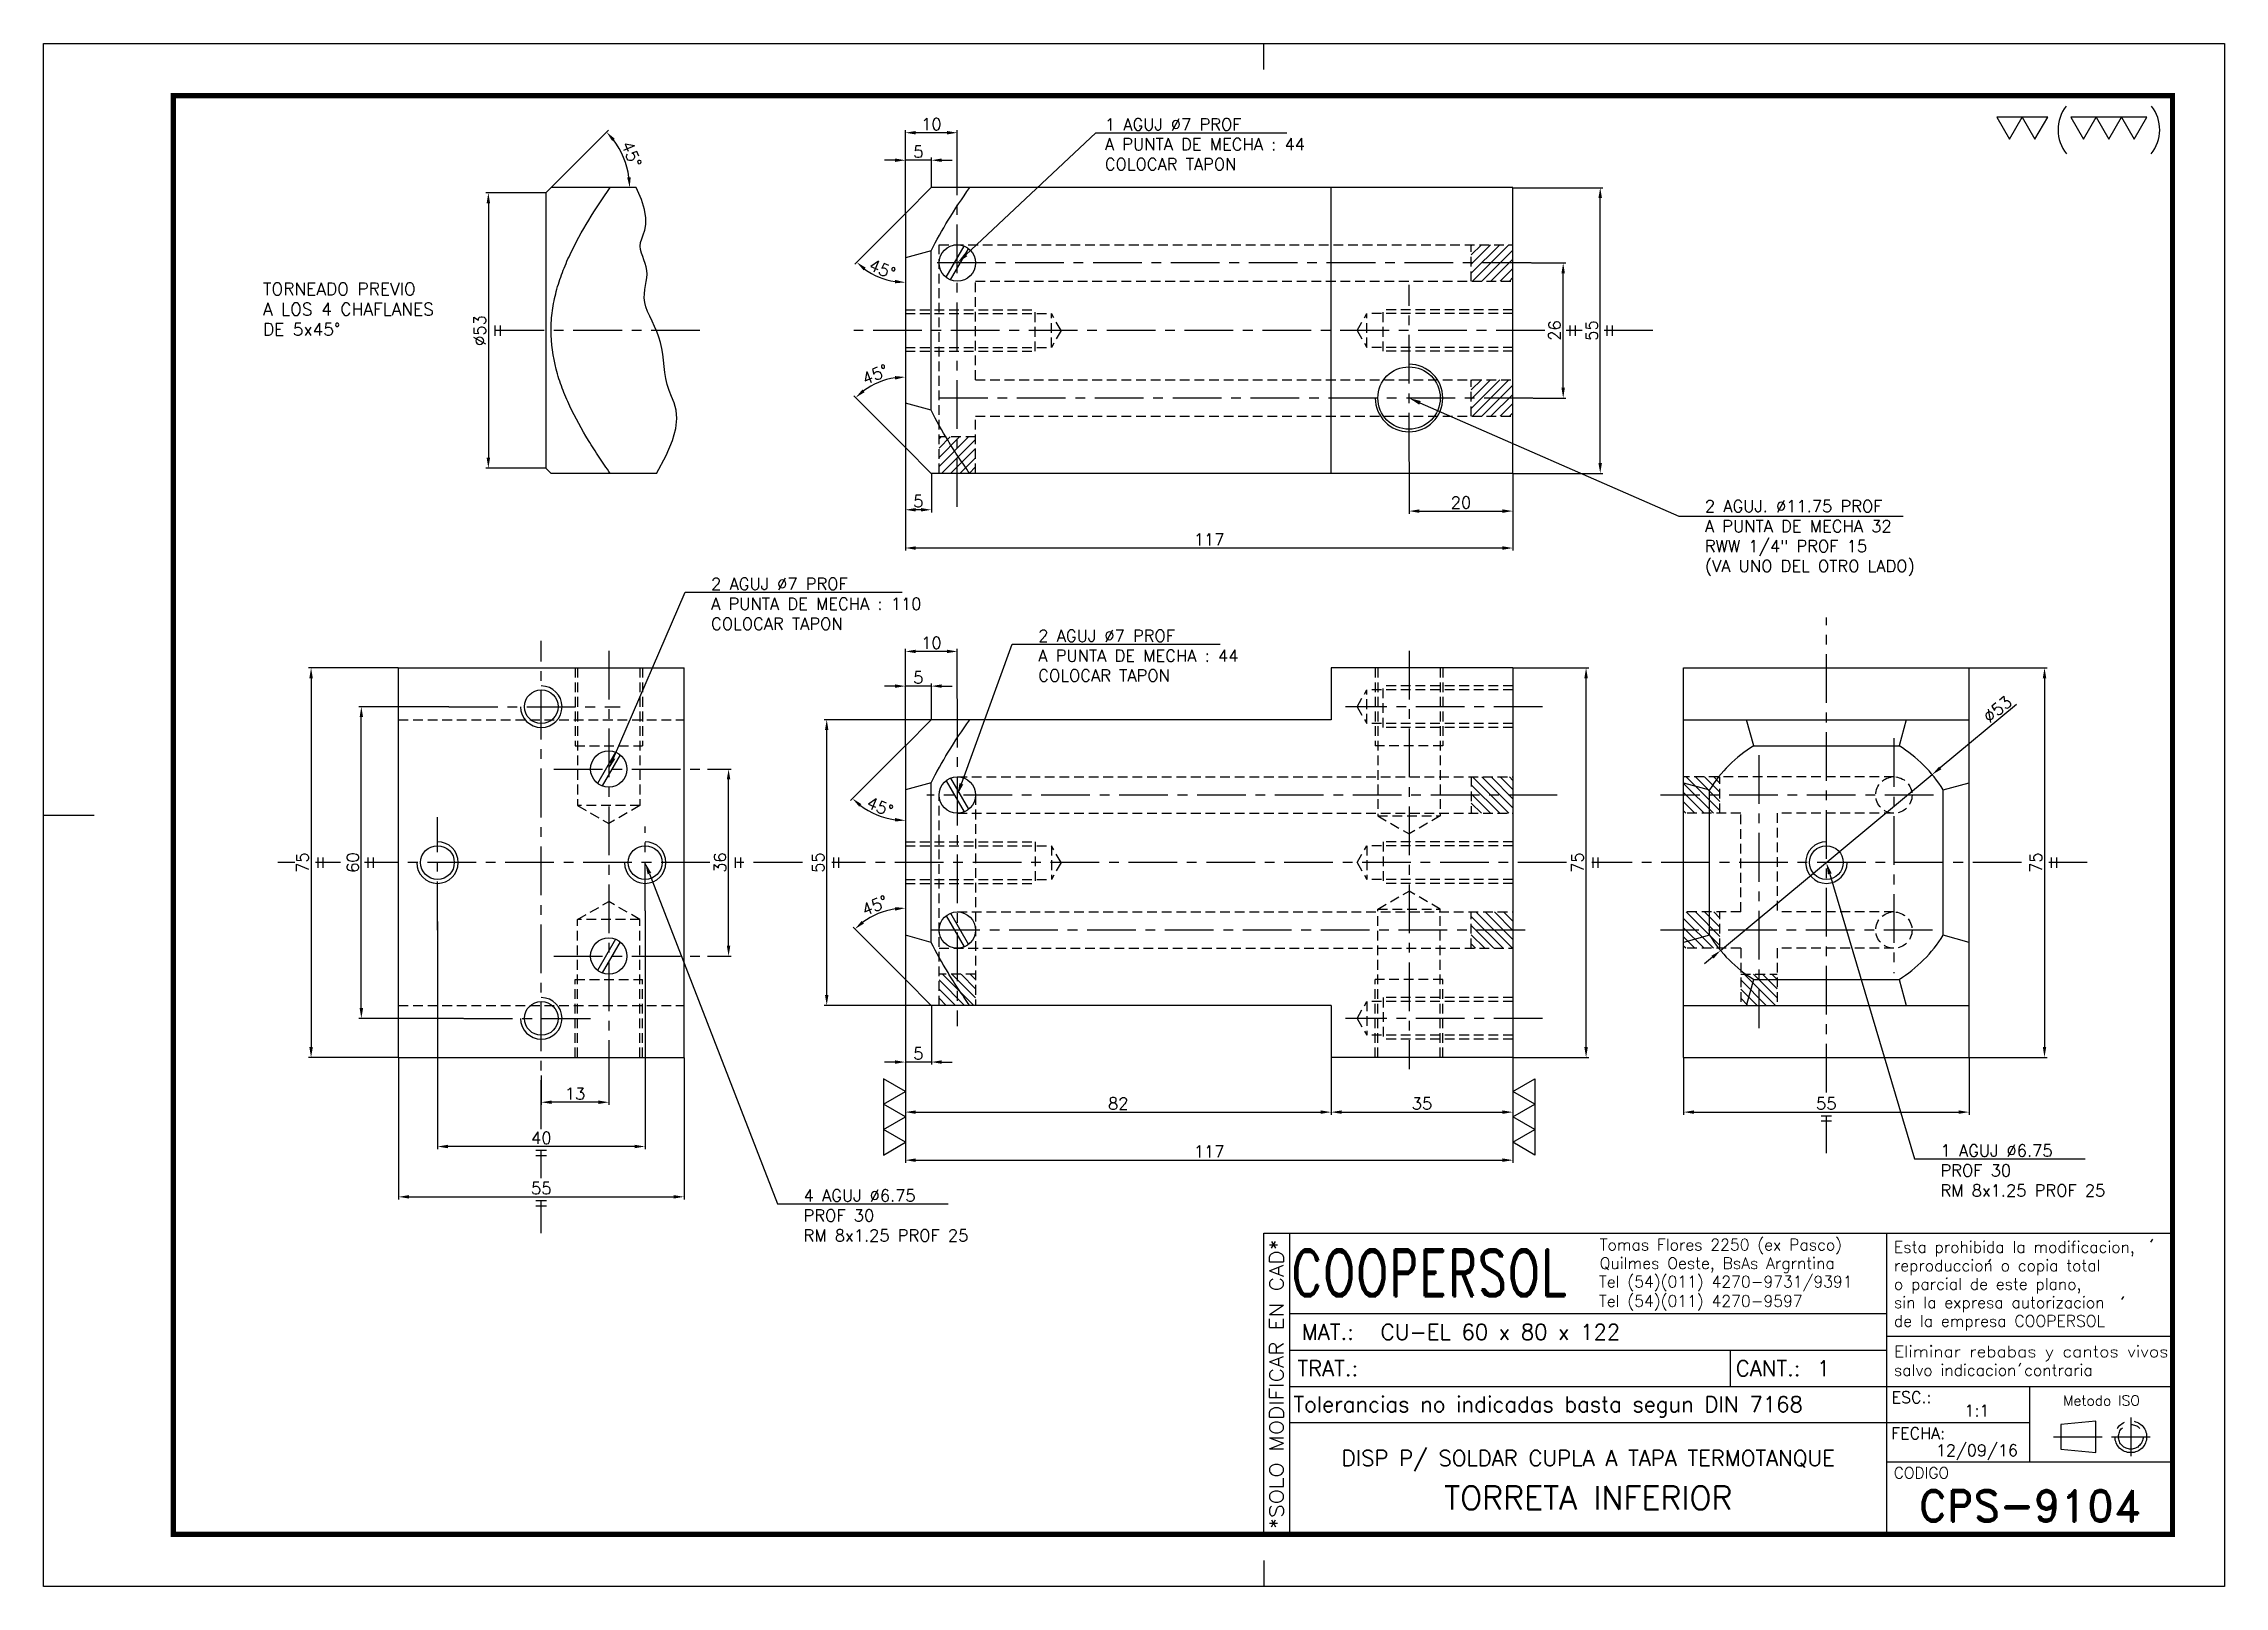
# Model space of a CAD drawing. Extents: x 0 to 420, y 0 to 297.
import ezdxf
from ezdxf import colors
from ezdxf.entities.mleader import LeaderData, LeaderLine
from ezdxf.enums import TextEntityAlignment as Align
from ezdxf.math import Vec2, Vec3

# ---------------------------------------------------------------- set-up
doc = ezdxf.new("R2010")
doc.units = 0
doc.header["$LTSCALE"] = 7.5
doc.header["$MEASUREMENT"] = 0
doc.linetypes.add('CENTER', pattern=[2, 1.25, -0.25, 0.25, -0.25])
doc.linetypes.add('HIDDEN', pattern=[0.375, 0.25, -0.125])
doc.layers.get('0').update_dxf_attribs({"linetype": 'CONTINUOUS'})
doc.layers.get('DEFPOINTS').update_dxf_attribs({"linetype": 'CONTINUOUS'})
for name, color, linetype in [('1', 1, 'CENTER'), ('CL', 1, 'CENTER'), ('CO', 3, 'CONTINUOUS'), ('FI', 1, 'CONTINUOUS'), ('OC', 1, 'HIDDEN')]:
    doc.layers.add(name, color=color, linetype=linetype)
doc.styles.add('ROMAND', font='ROMAND')
doc.styles.add('ROMANS', font='ROMANS.SHX')
doc.dimstyles.new('1', dxfattribs={"dimtxt": 2.3, "dimasz": 2, "dimexe": 0.5, "dimexo": 0.0625, "dimgap": 0.5, "dimtad": 1, "dimdec": 4, "dimdsep": 46, "dimtxsty": 'ROMANS', "dimcen": -2, "dimclrt": 7, "dimadec": 0, "dimazin": 0, "dimtfac": 0.869565, "dimtdec": 4, "dimtmove": 0, "dimatfit": 3, "dimfxl": 1, "dimtolj": 1, "dimarcsym": 0})

msp = doc.modelspace()

# ---------------------------------------------------------------- texts
at = {"layer": 'CO', "style": 'ROMANS'}
for s, p in [('TORNEADO PREVIO', (42.23858, 248.57526)), ('A LOS 4 CHAFLANES', (42.23858, 244.68954)), ('DE 5x45%%D', (42.23858, 240.80383))]:
    msp.add_text(s, height=2.4, dxfattribs=at).set_placement(p)

# ---------------------------------------------------------------- blocks, each defined once
blk = doc.blocks.new('A3G')
for p, q in [((235, 292), (235, 297)), ((0, 148.5), (9.75, 148.5)), ((235, 5), (235, 0))]:
    blk.add_line(p, q)
blk.add_lwpolyline([(0, 297), (420, 297), (420, 0), (0, 0)], close=True)
at = {"const_width": 1}
blk.add_lwpolyline([(25, 287), (410, 287), (410, 10), (25, 10)], close=True, dxfattribs=at)
blk = doc.blocks.new('*D2')
at = {"layer": 'CO', "color": 0, "lineweight": -2}
for p, q in [((78.01, 169.34), (60.69, 169.34)), ((61.19, 111.34), (61.19, 167.34)), ((80.87, 109.34), (60.69, 109.34))]:
    blk.add_line(p, q, dxfattribs=at)
at = {"layer": 'CO', "color": 0}
for points in [[(60.86, 167.34), (61.53, 167.34), (61.19, 169.34)], [(60.86, 111.34), (61.53, 111.34), (61.19, 109.34)]]:
    blk.add_solid(points, dxfattribs=at)
at = {"layer": 'DEFPOINTS', "color": 0}
for p in [(61.19, 169.34), (78.07, 169.34), (80.94, 109.34)]:
    blk.add_point(p, dxfattribs=at)
at = {"layer": 'CO', "color": 7, "insert": (59.54, 139.34), "char_height": 2.3, "attachment_point": 5, "rotation": 90, "style": 'ROMANS'}
blk.add_mtext('\\A1;60', dxfattribs=at)
blk = doc.blocks.new('*D3')
at = {"layer": 'CO', "color": 0, "lineweight": -2}
for p, q in [((68.29, 176.84), (51.01, 176.84)), ((51.51, 174.84), (51.51, 103.84)), ((68.29, 101.84), (51.01, 101.84))]:
    blk.add_line(p, q, dxfattribs=at)
at = {"layer": 'CO', "color": 0}
for points in [[(51.18, 174.84), (51.85, 174.84), (51.51, 176.84)], [(51.18, 103.84), (51.85, 103.84), (51.51, 101.84)]]:
    blk.add_solid(points, dxfattribs=at)
at = {"layer": 'DEFPOINTS', "color": 0}
for p in [(68.35, 176.84), (51.51, 101.84), (68.35, 101.84)]:
    blk.add_point(p, dxfattribs=at)
at = {"layer": 'CO', "color": 7, "insert": (49.86, 139.34), "char_height": 2.3, "attachment_point": 5, "rotation": 90, "style": 'ROMANS'}
blk.add_mtext('\\A1;75', dxfattribs=at)
blk = doc.blocks.new('*D4')
at = {"layer": 'CO', "color": 0, "lineweight": -2}
for p, q in [((75.85, 128.02), (75.85, 84.18)), ((115.85, 130.02), (115.85, 84.18)), ((113.85, 84.68), (77.85, 84.68))]:
    blk.add_line(p, q, dxfattribs=at)
at = {"layer": 'CO', "color": 0}
for points in [[(77.85, 85.01), (77.85, 84.35), (75.85, 84.68)], [(113.85, 85.01), (113.85, 84.35), (115.85, 84.68)]]:
    blk.add_solid(points, dxfattribs=at)
at = {"layer": 'DEFPOINTS', "color": 0}
for p in [(75.85, 128.08), (115.85, 130.08), (75.85, 84.68)]:
    blk.add_point(p, dxfattribs=at)
at = {"layer": 'CO', "color": 7, "insert": (95.85, 86.33), "char_height": 2.3, "attachment_point": 5, "style": 'ROMANS'}
blk.add_mtext('\\A1;40', dxfattribs=at)
blk = doc.blocks.new('*D5')
at = {"layer": 'CO', "color": 0, "lineweight": -2}
for p, q in [((95.85, 98.33), (95.85, 92.7)), ((108.85, 99.51), (108.85, 92.7)), ((106.85, 93.2), (97.85, 93.2))]:
    blk.add_line(p, q, dxfattribs=at)
at = {"layer": 'CO', "color": 0}
for points in [[(97.85, 93.54), (97.85, 92.87), (95.85, 93.2)], [(106.85, 93.54), (106.85, 92.87), (108.85, 93.2)]]:
    blk.add_solid(points, dxfattribs=at)
at = {"layer": 'DEFPOINTS', "color": 0}
for p in [(95.85, 98.4), (108.85, 99.57), (95.85, 93.2)]:
    blk.add_point(p, dxfattribs=at)
at = {"layer": 'CO', "color": 7, "insert": (102.35, 94.85), "char_height": 2.3, "attachment_point": 5, "style": 'ROMANS'}
blk.add_mtext('\\A1;13', dxfattribs=at)
blk = doc.blocks.new('*D6')
at = {"layer": 'CO', "color": 0, "lineweight": -2}
for p, q in [((127.86, 157.34), (132.42, 157.34)), ((131.92, 123.34), (131.92, 155.34)), ((127.86, 121.34), (132.42, 121.34))]:
    blk.add_line(p, q, dxfattribs=at)
at = {"layer": 'CO', "color": 0}
for points in [[(131.58, 155.34), (132.25, 155.34), (131.92, 157.34)], [(131.58, 123.34), (132.25, 123.34), (131.92, 121.34)]]:
    blk.add_solid(points, dxfattribs=at)
at = {"layer": 'DEFPOINTS', "color": 0}
for p in [(127.8, 157.34), (131.92, 157.34), (127.8, 121.34)]:
    blk.add_point(p, dxfattribs=at)
at = {"layer": 'CO', "color": 7, "insert": (130.27, 139.34), "char_height": 2.3, "attachment_point": 5, "rotation": 90, "style": 'ROMANS'}
blk.add_mtext('\\A1;36', dxfattribs=at)
blk = doc.blocks.new('*D7')
at = {"layer": 'CO', "color": 0, "lineweight": -2}
for p, q in [((68.35, 101.78), (68.35, 74.49)), ((123.35, 101.78), (123.35, 74.49)), ((70.35, 74.99), (121.35, 74.99))]:
    blk.add_line(p, q, dxfattribs=at)
at = {"layer": 'CO', "color": 0}
for points in [[(70.35, 75.32), (70.35, 74.66), (68.35, 74.99)], [(121.35, 75.32), (121.35, 74.66), (123.35, 74.99)]]:
    blk.add_solid(points, dxfattribs=at)
at = {"layer": 'DEFPOINTS', "color": 0}
for p in [(68.35, 101.84), (123.35, 101.84), (123.35, 74.99)]:
    blk.add_point(p, dxfattribs=at)
at = {"layer": 'CO', "color": 7, "insert": (95.85, 76.64), "char_height": 2.3, "attachment_point": 5, "style": 'ROMANS'}
blk.add_mtext('\\A1;55', dxfattribs=at)
blk = doc.blocks.new('*D8')
at = {"layer": 'CO', "color": 0, "lineweight": -2}
for p, q in [((379.98, 169.78), (365.27, 157.56)), ((322.96, 122.41), (363.73, 156.28)), ((321.42, 121.13), (319.88, 119.85))]:
    blk.add_line(p, q, dxfattribs=at)
at = {"layer": 'CO', "color": 0}
for points in [[(365.05, 157.81), (365.48, 157.3), (363.73, 156.28)], [(321.21, 121.39), (321.64, 120.88), (322.96, 122.41)]]:
    blk.add_solid(points, dxfattribs=at)
at = {"layer": 'DEFPOINTS', "color": 0}
for p in [(363.73, 156.28), (322.96, 122.41)]:
    blk.add_point(p, dxfattribs=at)
at = {"layer": 'CO', "color": 7, "insert": (376.31, 168.87), "char_height": 2.3, "attachment_point": 5, "rotation": 39.7186, "style": 'ROMANS'}
blk.add_mtext('\\A1;∅53', dxfattribs=at)
blk = doc.blocks.new('*D9')
at = {"layer": 'CO', "color": 0, "lineweight": -2}
for p, q in [((165.97, 116.78), (165.97, 90.8)), ((247.97, 101.78), (247.97, 90.8)), ((167.97, 91.3), (245.97, 91.3))]:
    blk.add_line(p, q, dxfattribs=at)
at = {"layer": 'CO', "color": 0}
for points in [[(167.97, 91.63), (167.97, 90.97), (165.97, 91.3)], [(245.97, 91.63), (245.97, 90.97), (247.97, 91.3)]]:
    blk.add_solid(points, dxfattribs=at)
at = {"layer": 'DEFPOINTS', "color": 0}
for p in [(165.97, 116.84), (247.97, 101.84), (247.97, 91.3)]:
    blk.add_point(p, dxfattribs=at)
at = {"layer": 'CO', "color": 7, "insert": (206.97, 92.95), "char_height": 2.3, "attachment_point": 5, "style": 'ROMANS'}
blk.add_mtext('\\A1;82', dxfattribs=at)
blk = doc.blocks.new('*D10')
at = {"layer": 'CO', "color": 0, "lineweight": -2}
for p, q in [((247.97, 101.78), (247.97, 90.8)), ((282.97, 101.78), (282.97, 90.8)), ((249.97, 91.3), (280.97, 91.3))]:
    blk.add_line(p, q, dxfattribs=at)
at = {"layer": 'CO', "color": 0}
for points in [[(249.97, 91.63), (249.97, 90.97), (247.97, 91.3)], [(280.97, 91.63), (280.97, 90.97), (282.97, 91.3)]]:
    blk.add_solid(points, dxfattribs=at)
at = {"layer": 'DEFPOINTS', "color": 0}
for p in [(247.97, 101.84), (282.97, 101.84), (282.97, 91.3)]:
    blk.add_point(p, dxfattribs=at)
at = {"layer": 'CO', "color": 7, "insert": (265.47, 92.95), "char_height": 2.3, "attachment_point": 5, "style": 'ROMANS'}
blk.add_mtext('\\A1;35', dxfattribs=at)
blk = doc.blocks.new('*D11')
at = {"layer": 'CO', "color": 0, "lineweight": -2}
for p, q in [((165.97, 116.78), (165.97, 81.55)), ((282.97, 101.78), (282.97, 81.55)), ((167.97, 82.05), (280.97, 82.05))]:
    blk.add_line(p, q, dxfattribs=at)
at = {"layer": 'CO', "color": 0}
for points in [[(167.97, 82.39), (167.97, 81.72), (165.97, 82.05)], [(280.97, 82.39), (280.97, 81.72), (282.97, 82.05)]]:
    blk.add_solid(points, dxfattribs=at)
at = {"layer": 'DEFPOINTS', "color": 0}
for p in [(165.97, 116.84), (282.97, 101.84), (282.97, 82.05)]:
    blk.add_point(p, dxfattribs=at)
at = {"layer": 'CO', "color": 7, "insert": (224.47, 83.7), "char_height": 2.3, "attachment_point": 5, "style": 'ROMANS'}
blk.add_mtext('\\A1;117', dxfattribs=at)
blk = doc.blocks.new('*D12')
at = {"layer": 'CO', "color": 0, "lineweight": -2}
for p, q in [((170.9, 166.84), (150.32, 166.84)), ((150.82, 113.84), (150.82, 164.84)), ((170.9, 111.84), (150.32, 111.84))]:
    blk.add_line(p, q, dxfattribs=at)
at = {"layer": 'CO', "color": 0}
for points in [[(150.49, 164.84), (151.15, 164.84), (150.82, 166.84)], [(150.49, 113.84), (151.15, 113.84), (150.82, 111.84)]]:
    blk.add_solid(points, dxfattribs=at)
at = {"layer": 'DEFPOINTS', "color": 0}
for p in [(150.82, 166.84), (170.97, 166.84), (170.97, 111.84)]:
    blk.add_point(p, dxfattribs=at)
at = {"layer": 'CO', "color": 7, "insert": (149.17, 139.34), "char_height": 2.3, "attachment_point": 5, "rotation": 90, "style": 'ROMANS'}
blk.add_mtext('\\A1;55', dxfattribs=at)
blk = doc.blocks.new('*D13')
at = {"layer": 'CO', "color": 0, "lineweight": -2}
for p, q in [((283.03, 176.84), (297.57, 176.84)), ((297.07, 103.84), (297.07, 174.84)), ((283.03, 101.84), (297.57, 101.84))]:
    blk.add_line(p, q, dxfattribs=at)
at = {"layer": 'CO', "color": 0}
for points in [[(296.73, 174.84), (297.4, 174.84), (297.07, 176.84)], [(296.73, 103.84), (297.4, 103.84), (297.07, 101.84)]]:
    blk.add_solid(points, dxfattribs=at)
at = {"layer": 'DEFPOINTS', "color": 0}
for p in [(282.97, 176.84), (297.07, 176.84), (282.97, 101.84)]:
    blk.add_point(p, dxfattribs=at)
at = {"layer": 'CO', "color": 7, "insert": (295.42, 139.34), "char_height": 2.3, "attachment_point": 5, "rotation": 90, "style": 'ROMANS'}
blk.add_mtext('\\A1;75', dxfattribs=at)
blk = doc.blocks.new('*D14')
at = {"layer": 'CO', "color": 0, "lineweight": -2}
for p, q in [((165.97, 161.91), (165.97, 180.49)), ((173.97, 179.99), (167.97, 179.99)), ((175.97, 170.93), (175.97, 180.49))]:
    blk.add_line(p, q, dxfattribs=at)
at = {"layer": 'CO', "color": 0}
for points in [[(167.97, 180.32), (167.97, 179.66), (165.97, 179.99)], [(173.97, 180.32), (173.97, 179.66), (175.97, 179.99)]]:
    blk.add_solid(points, dxfattribs=at)
at = {"layer": 'DEFPOINTS', "color": 0}
for p in [(165.97, 179.99), (175.97, 170.87), (165.97, 161.84)]:
    blk.add_point(p, dxfattribs=at)
at = {"layer": 'CO', "color": 7, "insert": (170.97, 181.64), "char_height": 2.3, "attachment_point": 5, "style": 'ROMANS'}
blk.add_mtext('\\A1;10', dxfattribs=at)
blk = doc.blocks.new('*D15')
at = {"layer": 'CO', "color": 0, "lineweight": -2}
for p, q in [((262.97, 216.48), (262.97, 206.51)), ((282.97, 214.21), (282.97, 206.51)), ((264.97, 207.01), (280.97, 207.01))]:
    blk.add_line(p, q, dxfattribs=at)
at = {"layer": 'CO', "color": 0}
for points in [[(264.97, 207.34), (264.97, 206.67), (262.97, 207.01)], [(280.97, 207.34), (280.97, 206.67), (282.97, 207.01)]]:
    blk.add_solid(points, dxfattribs=at)
at = {"layer": 'DEFPOINTS', "color": 0}
for p in [(262.97, 216.54), (282.97, 214.27), (282.97, 207.01)]:
    blk.add_point(p, dxfattribs=at)
at = {"layer": 'CO', "color": 7, "insert": (272.97, 208.66), "char_height": 2.3, "attachment_point": 5, "style": 'ROMANS'}
blk.add_mtext('\\A1;20', dxfattribs=at)
blk = doc.blocks.new('*D16')
at = {"layer": 'CO', "color": 0, "lineweight": -2}
for p, q in [((165.97, 219.21), (165.97, 199.4)), ((282.97, 214.21), (282.97, 199.4)), ((280.97, 199.9), (167.97, 199.9))]:
    blk.add_line(p, q, dxfattribs=at)
at = {"layer": 'CO', "color": 0}
for points in [[(167.97, 200.23), (167.97, 199.56), (165.97, 199.9)], [(280.97, 200.23), (280.97, 199.56), (282.97, 199.9)]]:
    blk.add_solid(points, dxfattribs=at)
at = {"layer": 'DEFPOINTS', "color": 0}
for p in [(165.97, 219.27), (282.97, 214.27), (165.97, 199.9)]:
    blk.add_point(p, dxfattribs=at)
at = {"layer": 'CO', "color": 7, "insert": (224.47, 201.55), "char_height": 2.3, "attachment_point": 5, "style": 'ROMANS'}
blk.add_mtext('\\A1;117', dxfattribs=at)
blk = doc.blocks.new('*D17')
at = {"layer": 'CO', "color": 0, "lineweight": -2}
for p, q in [((286.54, 254.77), (293.16, 254.77)), ((292.66, 230.77), (292.66, 252.77)), ((286.89, 228.77), (293.16, 228.77))]:
    blk.add_line(p, q, dxfattribs=at)
at = {"layer": 'CO', "color": 0}
for points in [[(292.32, 252.77), (292.99, 252.77), (292.66, 254.77)], [(292.32, 230.77), (292.99, 230.77), (292.66, 228.77)]]:
    blk.add_solid(points, dxfattribs=at)
at = {"layer": 'DEFPOINTS', "color": 0}
for p in [(286.48, 254.77), (292.66, 254.77), (286.83, 228.77)]:
    blk.add_point(p, dxfattribs=at)
at = {"layer": 'CO', "color": 7, "insert": (291.01, 241.77), "char_height": 2.3, "attachment_point": 5, "rotation": 90, "style": 'ROMANS'}
blk.add_mtext('\\A1;26', dxfattribs=at)
blk = doc.blocks.new('*D18')
at = {"layer": 'CO', "color": 0, "lineweight": -2}
for p, q in [((283.03, 269.27), (300.29, 269.27)), ((299.79, 216.27), (299.79, 267.27)), ((283.03, 214.27), (300.29, 214.27))]:
    blk.add_line(p, q, dxfattribs=at)
at = {"layer": 'CO', "color": 0}
for points in [[(299.45, 267.27), (300.12, 267.27), (299.79, 269.27)], [(299.45, 216.27), (300.12, 216.27), (299.79, 214.27)]]:
    blk.add_solid(points, dxfattribs=at)
at = {"layer": 'DEFPOINTS', "color": 0}
for p in [(282.97, 269.27), (299.79, 269.27), (282.97, 214.27)]:
    blk.add_point(p, dxfattribs=at)
at = {"layer": 'CO', "color": 7, "insert": (298.14, 241.77), "char_height": 2.3, "attachment_point": 5, "rotation": 90, "style": 'ROMANS'}
blk.add_mtext('\\A1;55', dxfattribs=at)
blk = doc.blocks.new('*D19')
at = {"layer": 'CO', "color": 0, "lineweight": -2}
for p, q in [((165.97, 264.34), (165.97, 280.35)), ((173.97, 279.85), (167.97, 279.85)), ((175.97, 270.89), (175.97, 280.35))]:
    blk.add_line(p, q, dxfattribs=at)
at = {"layer": 'CO', "color": 0}
for points in [[(167.97, 280.18), (167.97, 279.51), (165.97, 279.85)], [(173.97, 280.18), (173.97, 279.51), (175.97, 279.85)]]:
    blk.add_solid(points, dxfattribs=at)
at = {"layer": 'DEFPOINTS', "color": 0}
for p in [(165.97, 279.85), (175.97, 270.83), (165.97, 264.27)]:
    blk.add_point(p, dxfattribs=at)
at = {"layer": 'CO', "color": 7, "insert": (170.97, 281.5), "char_height": 2.3, "attachment_point": 5, "style": 'ROMANS'}
blk.add_mtext('\\A1;10', dxfattribs=at)
blk = doc.blocks.new('*D20')
at = {"layer": 'CO', "color": 0, "lineweight": -2}
for p, q in [((165.97, 219.15), (165.97, 206.76)), ((170.97, 214.21), (170.97, 206.76)), ((168.97, 207.26), (167.97, 207.26))]:
    blk.add_line(p, q, dxfattribs=at)
at = {"layer": 'CO', "color": 0}
for points in [[(167.97, 207.59), (167.97, 206.93), (165.97, 207.26)], [(168.97, 207.59), (168.97, 206.93), (170.97, 207.26)]]:
    blk.add_solid(points, dxfattribs=at)
at = {"layer": 'DEFPOINTS', "color": 0}
for p in [(165.97, 219.21), (170.97, 214.27), (165.97, 207.26)]:
    blk.add_point(p, dxfattribs=at)
at = {"layer": 'CO', "color": 7, "insert": (168.47, 208.91), "char_height": 2.3, "attachment_point": 5, "style": 'ROMANS'}
blk.add_mtext('\\A1;5', dxfattribs=at)
blk = doc.blocks.new('*D21')
at = {"layer": 'CO', "color": 0, "lineweight": -2}
for p, q in [((163.97, 274.55), (161.97, 274.55)), ((165.97, 264.4), (165.97, 275.05)), ((170.97, 274.55), (165.97, 274.55)), ((170.97, 269.34), (170.97, 275.05)), ((172.97, 274.55), (174.97, 274.55))]:
    blk.add_line(p, q, dxfattribs=at)
at = {"layer": 'CO', "color": 0}
for points in [[(163.97, 274.89), (163.97, 274.22), (165.97, 274.55)], [(172.97, 274.89), (172.97, 274.22), (170.97, 274.55)]]:
    blk.add_solid(points, dxfattribs=at)
at = {"layer": 'DEFPOINTS', "color": 0}
for p in [(165.97, 274.55), (170.97, 269.27), (165.97, 264.34)]:
    blk.add_point(p, dxfattribs=at)
at = {"layer": 'CO', "color": 7, "insert": (168.47, 276.2), "char_height": 2.3, "attachment_point": 5, "style": 'ROMANS'}
blk.add_mtext('\\A1;5', dxfattribs=at)
blk = doc.blocks.new('*D22')
at = {"layer": 'CO', "color": 0, "lineweight": -2}
blk.add_line((165.92, 264.23), (156.25, 254.56), dxfattribs=at)
blk.add_arc((165.97, 264.27), 13.24, 233.6658, 261.3342, dxfattribs=at)
at = {"layer": 'CO', "color": 0}
for points in [[(157.91, 253.36), (158.34, 253.86), (156.61, 254.91)], [(164, 251.52), (163.95, 250.86), (165.97, 251.04)]]:
    blk.add_solid(points, dxfattribs=at)
at = {"layer": 'DEFPOINTS', "color": 0}
for p in [(170.97, 269.27), (165.97, 264.27), (165.97, 264.27), (159.35, 252.81), (165.97, 219.27)]:
    blk.add_point(p, dxfattribs=at)
at = {"layer": 'CO', "color": 7, "insert": (161.53, 253.57), "char_height": 2.3, "attachment_point": 5, "rotation": 337.5, "style": 'ROMANS'}
blk.add_mtext('\\A1;45°', dxfattribs=at)
blk = doc.blocks.new('*D23')
at = {"layer": 'CO', "color": 0, "lineweight": -2}
blk.add_line((165.92, 219.32), (156.04, 229.2), dxfattribs=at)
blk.add_arc((165.97, 219.27), 13.54, 98.4685, 126.5315, dxfattribs=at)
at = {"layer": 'CO', "color": 0}
for points in [[(163.95, 233), (164, 232.34), (165.97, 232.82)], [(158.12, 229.9), (157.69, 230.41), (156.39, 228.85)]]:
    blk.add_solid(points, dxfattribs=at)
at = {"layer": 'DEFPOINTS', "color": 0}
for p in [(165.97, 264.27), (162.46, 232.36), (165.97, 219.27), (165.97, 219.27), (170.97, 214.27)]:
    blk.add_point(p, dxfattribs=at)
at = {"layer": 'CO', "color": 7, "insert": (160.15, 233.31), "char_height": 2.3, "attachment_point": 5, "rotation": 22.5, "style": 'ROMANS'}
blk.add_mtext('\\A1;45°', dxfattribs=at)
blk = doc.blocks.new('*D24')
at = {"layer": 'CO', "color": 0, "lineweight": -2}
blk.add_line((165.92, 161.8), (155.43, 151.31), dxfattribs=at)
blk.add_arc((165.97, 161.84), 14.4, 232.9667, 262.0333, dxfattribs=at)
at = {"layer": 'CO', "color": 0}
for points in [[(157.08, 150.1), (157.51, 150.6), (155.79, 151.66)], [(163.99, 147.92), (163.95, 147.25), (165.97, 147.45)]]:
    blk.add_solid(points, dxfattribs=at)
at = {"layer": 'DEFPOINTS', "color": 0}
for p in [(170.97, 166.84), (165.97, 161.84), (165.97, 161.84), (158.77, 149.38), (165.97, 116.84)]:
    blk.add_point(p, dxfattribs=at)
at = {"layer": 'CO', "color": 7, "insert": (161.09, 150.07), "char_height": 2.3, "attachment_point": 5, "rotation": 337.5, "style": 'ROMANS'}
blk.add_mtext('\\A1;45°', dxfattribs=at)
blk = doc.blocks.new('*D25')
at = {"layer": 'CO', "color": 0, "lineweight": -2}
blk.add_line((165.92, 116.89), (155.9, 126.91), dxfattribs=at)
blk.add_arc((165.97, 116.84), 13.73, 98.352, 126.648, dxfattribs=at)
at = {"layer": 'CO', "color": 0}
for points in [[(163.95, 130.76), (164, 130.1), (165.97, 130.58)], [(157.99, 127.61), (157.55, 128.11), (156.26, 126.55)]]:
    blk.add_solid(points, dxfattribs=at)
at = {"layer": 'DEFPOINTS', "color": 0}
for p in [(165.97, 161.84), (162.41, 130.11), (165.97, 116.84), (165.97, 116.84), (170.97, 111.84)]:
    blk.add_point(p, dxfattribs=at)
at = {"layer": 'CO', "color": 7, "insert": (160.08, 131.06), "char_height": 2.3, "attachment_point": 5, "rotation": 22.5, "style": 'ROMANS'}
blk.add_mtext('\\A1;45°', dxfattribs=at)
blk = doc.blocks.new('*D26')
at = {"layer": 'CO', "color": 0, "lineweight": -2}
for p, q in [((315.84, 101.78), (315.84, 90.8)), ((370.84, 101.78), (370.84, 90.8)), ((317.84, 91.3), (368.84, 91.3))]:
    blk.add_line(p, q, dxfattribs=at)
at = {"layer": 'CO', "color": 0}
for points in [[(317.84, 91.63), (317.84, 90.97), (315.84, 91.3)], [(368.84, 91.63), (368.84, 90.97), (370.84, 91.3)]]:
    blk.add_solid(points, dxfattribs=at)
at = {"layer": 'DEFPOINTS', "color": 0}
for p in [(315.84, 101.84), (370.84, 101.84), (370.84, 91.3)]:
    blk.add_point(p, dxfattribs=at)
at = {"layer": 'CO', "color": 7, "insert": (343.34, 92.95), "char_height": 2.3, "attachment_point": 5, "style": 'ROMANS'}
blk.add_mtext('\\A1;55', dxfattribs=at)
blk = doc.blocks.new('*D27')
at = {"layer": 'CO', "color": 0, "lineweight": -2}
for p, q in [((370.91, 176.84), (385.86, 176.84)), ((385.36, 174.84), (385.36, 103.84)), ((370.91, 101.84), (385.86, 101.84))]:
    blk.add_line(p, q, dxfattribs=at)
at = {"layer": 'CO', "color": 0}
for points in [[(385.03, 174.84), (385.69, 174.84), (385.36, 176.84)], [(385.03, 103.84), (385.69, 103.84), (385.36, 101.84)]]:
    blk.add_solid(points, dxfattribs=at)
at = {"layer": 'DEFPOINTS', "color": 0}
for p in [(370.84, 176.84), (370.84, 101.84), (385.36, 101.84)]:
    blk.add_point(p, dxfattribs=at)
at = {"layer": 'CO', "color": 7, "insert": (383.71, 139.34), "char_height": 2.3, "attachment_point": 5, "rotation": 90, "style": 'ROMANS'}
blk.add_mtext('\\A1;75', dxfattribs=at)
blk = doc.blocks.new('*D28')
at = {"layer": 'CO', "color": 0, "lineweight": -2}
for p, q in [((96.67, 268.27), (85.15, 268.27)), ((85.65, 266.27), (85.65, 217.27)), ((96.67, 215.27), (85.15, 215.27))]:
    blk.add_line(p, q, dxfattribs=at)
at = {"layer": 'CO', "color": 0}
for points in [[(85.32, 266.27), (85.99, 266.27), (85.65, 268.27)], [(85.32, 217.27), (85.99, 217.27), (85.65, 215.27)]]:
    blk.add_solid(points, dxfattribs=at)
at = {"layer": 'DEFPOINTS', "color": 0}
for p in [(96.73, 268.27), (85.65, 215.27), (96.73, 215.27)]:
    blk.add_point(p, dxfattribs=at)
at = {"layer": 'CO', "color": 7, "insert": (84, 241.77), "char_height": 2.3, "attachment_point": 5, "rotation": 90, "style": 'ROMANS'}
blk.add_mtext('\\A1;%%C53', dxfattribs=at)
blk = doc.blocks.new('*D29')
at = {"layer": 'CO', "color": 0, "lineweight": -2}
blk.add_line((97.78, 269.32), (108.79, 280.33), dxfattribs=at)
blk.add_arc((97.73, 269.27), 15.13, 7.578, 37.422, dxfattribs=at)
at = {"layer": 'CO', "color": 0}
for points in [[(109.5, 278.25), (110, 278.69), (108.43, 279.97)], [(113.07, 271.29), (112.4, 271.25), (112.87, 269.27)]]:
    blk.add_solid(points, dxfattribs=at)
at = {"layer": 'DEFPOINTS', "color": 0}
for p in [(112.35, 273.19), (97.73, 269.27), (97.73, 269.27), (114.15, 269.27), (96.73, 268.27)]:
    blk.add_point(p, dxfattribs=at)
at = {"layer": 'CO', "color": 7, "insert": (113.24, 275.7), "char_height": 2.3, "attachment_point": 5, "rotation": 292.5, "style": 'ROMANS'}
blk.add_mtext('\\A1;45°', dxfattribs=at)
blk = doc.blocks.new('*D30')
at = {"layer": 'CO', "color": 0, "lineweight": -2}
for p, q in [((163.97, 173.31), (161.97, 173.31)), ((165.97, 161.91), (165.97, 173.81)), ((170.97, 173.31), (165.97, 173.31)), ((170.97, 166.91), (170.97, 173.81)), ((172.97, 173.31), (174.97, 173.31))]:
    blk.add_line(p, q, dxfattribs=at)
at = {"layer": 'CO', "color": 0}
for points in [[(163.97, 173.65), (163.97, 172.98), (165.97, 173.31)], [(172.97, 173.65), (172.97, 172.98), (170.97, 173.31)]]:
    blk.add_solid(points, dxfattribs=at)
at = {"layer": 'DEFPOINTS', "color": 0}
for p in [(165.97, 173.31), (170.97, 166.84), (165.97, 161.84)]:
    blk.add_point(p, dxfattribs=at)
at = {"layer": 'CO', "color": 7, "insert": (168.47, 174.96), "char_height": 2.3, "attachment_point": 5, "style": 'ROMANS'}
blk.add_mtext('\\A1;5', dxfattribs=at)
blk = doc.blocks.new('*D31')
at = {"layer": 'CO', "color": 0, "lineweight": -2}
for p, q in [((165.97, 116.78), (165.97, 100.44)), ((170.97, 111.78), (170.97, 100.44)), ((163.97, 100.94), (161.97, 100.94)), ((170.97, 100.94), (165.97, 100.94)), ((172.97, 100.94), (174.97, 100.94))]:
    blk.add_line(p, q, dxfattribs=at)
at = {"layer": 'CO', "color": 0}
for points in [[(163.97, 101.27), (163.97, 100.6), (165.97, 100.94)], [(172.97, 101.27), (172.97, 100.6), (170.97, 100.94)]]:
    blk.add_solid(points, dxfattribs=at)
at = {"layer": 'DEFPOINTS', "color": 0}
for p in [(165.97, 116.84), (170.97, 111.84), (165.97, 100.94)]:
    blk.add_point(p, dxfattribs=at)
at = {"layer": 'CO', "color": 7, "insert": (168.47, 102.59), "char_height": 2.3, "attachment_point": 5, "style": 'ROMANS'}
blk.add_mtext('\\A1;5', dxfattribs=at)
blk = doc.blocks.new('COOPERSOLROT-02')
for p, q in [((0, 58), (175, 58)), ((0, 0), (0, 58)), ((5, 0), (5, 58)), ((120, 0), (120, 58)), ((175, 0), (175, 58)), ((5, 42.5), (120, 42.5)), ((120, 38.19), (175, 38.19)), ((5, 35.5), (120, 35.5)), ((89.89, 28.5), (89.89, 35.5)), ((5, 28.5), (175, 28.5)), ((147.5, 14), (147.5, 28.5)), ((147.5, 21.5), (5, 21.5)), ((120, 14), (175, 14)), ((0, 0), (175, 0))]:
    blk.add_line(p, q)
at = {"color": 1, "linetype": 'CENTER'}
blk.add_line((166.98, 22.51), (166.98, 15.06), dxfattribs=at)
for points in [[(152.09, 18.79), (161.93, 18.79)], [(163.26, 18.79), (170.71, 18.79)]]:
    blk.add_lwpolyline(points, dxfattribs=at)
at = {"layer": '1'}
for points in [[(170.85, 56.26), (171.21, 56.85)], [(139.66, 52.43), (140.02, 53.02)], [(165.28, 45.22), (165.64, 45.81)], [(145.46, 32.42), (145.82, 33.01)]]:
    blk.add_lwpolyline(points, dxfattribs=at)
blk.add_lwpolyline([(160.25, 18.79), (160.25, 21.83), (153.47, 21.16), (153.47, 16.41), (160.25, 15.74)], close=True, dxfattribs=at)
for radius in [3.05, 2.37]:
    blk.add_circle((166.98, 18.79), radius, dxfattribs=at)
at = {"style": 'ROMANS', "width": 0.996387}
blk.add_text('*SOLO MODIFICAR EN CAD*', height=2.7, rotation=90, dxfattribs=at).set_placement((3.77, 1.09), (3.77, 56.81), align=Align.FIT)
at = {"style": 'ROMAND', "width": 0.75}
blk.add_text('COOPERSOL', height=9, dxfattribs=at).set_placement((5.26, 45.85))
at = {"style": 'ROMANS'}
for s, p in [('MAT.:', (7.32, 37.47)), ('TRAT.:', (6.5, 30.47)), ('CANT.:', (90.89, 30.47)), ('Tolerancias no indicadas basta segun DIN 7168', (5.7, 23.56))]:
    blk.add_text(s, height=3, dxfattribs=at).set_placement(p)
for tag, height, style, p in [('CONJUNTO', 2.3, 'ROMANS', (62.5, 17.5)), ('SUBCONJUNTO', 3, 'ROMANS', (62.5, 11.5)), ('COD-PLA', 6, 'ROMAND', (147.5, 5.5)), ('DENOMINACION', 4.5, 'ROMANS', (62.5, 4.75))]:
    blk.add_attdef(tag, text='', height=height, dxfattribs=dict(style=style)).set_placement(p, align=Align.MIDDLE)
at = {"layer": '1', "style": 'ROMANS'}
for s, height, p in [('Tomas Flores 2250 (ex Pasco)', 2.2, (64.69, 54.68)), ('Esta prohibida la modificacion,', 2.2, (121.36, 54.23)), ('Quilmes Oeste, BsAs Argrntina', 2.2, (64.69, 51.12)), ('reproduccion o copia total', 2.2, (121.36, 50.67)), ('Tel (54)(011) 4270-9731/9391', 2.2, (64.55, 47.56)), ('Tel (54)(011) 4270-9597', 2.2, (64.55, 43.83)), ('o parcial de este plano,', 2.2, (121.36, 47.11)), ('sin la expresa autorizacion ', 2.2, (121.36, 43.55)), ('de la empresa COOPERSOL', 2.2, (121.36, 39.99)), ('salvo indicacion contraria', 2.2, (121.36, 30.54)), ('ESC.:', 2.25, (120.89, 25.29)), ('FECHA:', 2.25, (120.81, 18.36)), ('CODIGO', 2.16, (121.33, 10.78))]:
    blk.add_text(s, height=height, dxfattribs=at).set_placement(p)
at = {"layer": '1', "style": 'ROMANS', "width": 0.96139}
blk.add_text('Eliminar rebabas y cantos vivos', height=2.2, dxfattribs=at).set_placement((121.34, 34.1), (174.21, 34.1), align=Align.FIT)
at = {"layer": '1', "style": 'ROMANS'}
blk.add_text('Metodo ISO', height=1.948, dxfattribs=at).set_placement((161.34, 25.77), align=Align.MIDDLE)
for tag, p in [('MAT', (22.51, 37.47)), ('TRAT', (22.51, 30.47)), ('CANT', (106.49, 30.47))]:
    blk.add_attdef(tag, p, '', height=3, dxfattribs=at)
for tag, p in [('ESC', (137.33, 22.73)), ('FECHA', (137.33, 15.06))]:
    blk.add_attdef(tag, text='', height=2.25, dxfattribs=at).set_placement(p, align=Align.CENTER)

# ---------------------------------------------------------------- dimensions: what is measured, and where the dimension line sits
at = {"layer": 'CO'}
for base, p1, p2, picture, middle in [((165.96619, 279.84779), (175.96619, 270.82525), (165.96619, 264.27267), '*D19', (170.96619, 281.49779)), ((165.96619, 274.55234), (170.96619, 269.27267), (165.96619, 264.33517), '*D21', (168.46619, 276.20234)), ((165.96619, 199.8981), (282.96619, 214.27267), (165.96619, 219.27267), '*D16', (224.46619, 201.5481)), ((165.96619, 207.25872), (170.96619, 214.27267), (165.96619, 219.21017), '*D20', (168.46619, 208.90872)), ((282.96619, 207.00782), (262.96619, 216.54046), (282.96619, 214.27267), '*D15', (272.96619, 208.65782)), ((165.96619, 179.99068), (175.96619, 170.87089), (165.96619, 161.84388), '*D14', (170.96619, 181.64068)), ((165.96619, 173.31309), (170.96619, 166.84388), (165.96619, 161.84388), '*D30', (168.46619, 174.96309)), ((75.84993, 84.68065), (115.84993, 130.07909), (75.84993, 128.07909), '*D4', (95.84993, 86.33065)), ((165.96619, 100.93667), (170.96619, 111.84388), (165.96619, 116.84388), '*D31', (168.46619, 102.58667)), ((247.96619, 91.30063), (165.96619, 116.84388), (247.96619, 101.84388), '*D9', (206.96619, 92.95063)), ((282.96619, 82.05278), (165.96619, 116.84388), (282.96619, 101.84388), '*D11', (224.46619, 83.70278)), ((123.34993, 74.99149), (68.34993, 101.84388), (123.34993, 101.84388), '*D7', (95.84993, 76.64149)), ((370.84433, 91.30063), (315.84433, 101.84388), (370.84433, 101.84388), '*D26', (343.34433, 92.95063)), ((95.84993, 93.20339), (108.84993, 99.57219), (95.84993, 98.39688), '*D5', (102.34993, 94.85339))]:
    dim = msp.add_linear_dim(base=base, p1=p1, p2=p2, dimstyle='1', dxfattribs=at)
    dim.commit()
    dim.dimension.update_dxf_attribs({"geometry": picture, "text_midpoint": middle})
for base, line1, line2, picture, middle in [((112.34961, 273.18926), ((114.15164, 269.27267), (97.7327, 269.27267)), ((97.7327, 269.27267), (96.7327, 268.27267)), '*D29', (113.23774, 275.69507)), ((159.34818, 252.80994), ((165.96619, 264.27267), (170.96619, 269.27267)), ((165.96619, 264.27267), (165.96619, 219.27267)), '*D22', (161.53241, 253.56858)), ((162.46078, 232.35507), ((165.96619, 264.27267), (165.96619, 219.27267)), ((165.96619, 219.27267), (170.96619, 214.27267)), '*D23', (160.15174, 233.31)), ((158.76845, 149.37702), ((165.96619, 161.84388), (165.96619, 116.84388)), ((165.96619, 161.84388), (170.96619, 166.84388)), '*D24', (161.08871, 150.06858)), ((162.412, 130.10831), ((165.96619, 161.84388), (165.96619, 116.84388)), ((165.96619, 116.84388), (170.96619, 111.84388)), '*D25', (160.07963, 131.05531))]:
    dim = msp.add_angular_dim_2l(base=base, line1=line1, line2=line2, dimstyle='1', dxfattribs=at)
    dim.commit()
    dim.dimension.update_dxf_attribs({"geometry": picture, "text_midpoint": middle})
for base, p1, p2, picture, middle in [((299.78617, 269.27267), (282.96619, 214.27267), (282.96619, 269.27267), '*D18', (298.13617, 241.77267)), ((292.65605, 254.77267), (286.82906, 228.77267), (286.48051, 254.77267), '*D17', (291.00605, 241.77267)), ((51.51407, 101.84388), (68.34993, 176.84388), (68.34993, 101.84388), '*D3', (49.86407, 139.34388)), ((297.06695, 176.84388), (282.96619, 101.84388), (282.96619, 176.84388), '*D13', (295.41695, 139.34388)), ((385.35939, 101.84388), (370.84433, 176.84388), (370.84433, 101.84388), '*D27', (383.70939, 139.34388)), ((61.19175, 169.34388), (80.93723, 109.34388), (78.073, 169.34388), '*D2', (59.54175, 139.34388)), ((150.81927, 166.84388), (170.96619, 111.84388), (170.96619, 166.84388), '*D12', (149.16927, 139.34388)), ((131.91591, 157.34388), (127.79783, 121.34388), (127.79783, 157.34388), '*D6', (130.26591, 139.34388))]:
    dim = msp.add_linear_dim(base=base, p1=p1, p2=p2, angle=90, dimstyle='1', dxfattribs=at)
    dim.commit()
    dim.dimension.update_dxf_attribs({"geometry": picture, "text_midpoint": middle})
dim = msp.add_linear_dim(base=(85.65354, 215.27267), p1=(96.7327, 268.27267), p2=(96.7327, 215.27267), angle=90, text='%%C<>', dimstyle='1', dxfattribs=at)
dim.commit()
dim.dimension.update_dxf_attribs({"geometry": '*D28', "text_midpoint": (84.00354, 241.77267)})
dim = msp.add_diameter_dim_2p(p1=(322.96073, 122.40992), p2=(363.72793, 156.27783), dimstyle='1', dxfattribs=at)
dim.commit()
dim.dimension.update_dxf_attribs({"geometry": '*D8', "text_midpoint": (377.35979, 167.60269), "dimtype": 163})
dim = msp.add_linear_dim(base=(282.96619, 91.30063), p1=(247.96619, 101.84388), p2=(282.96619, 101.84388), dimstyle='1', override={"dimtmove": 1}, dxfattribs=at)
dim.commit()
dim.dimension.update_dxf_attribs({"geometry": '*D10', "text_midpoint": (265.46619, 92.95063)})

# ---------------------------------------------------------------- hatches: boundary and pattern name
at = {"layer": 'CO'}
h = msp.add_hatch(dxfattribs=at)
h.set_pattern_fill('ANSI31', color=256, scale=10, angle=270, style=0)
h.set_pattern_definition([(45, (-12376.6578, 19728.5597), (0.883883476, -0.883883476), [])])
h.paths.add_polyline_path([(282.96619, 254.77267), (282.96619, 251.27267), (274.96619, 251.27267), (274.96619, 254.77267)])
h.paths.add_polyline_path([(282.96619, 258.27267), (282.96619, 254.77267), (274.96619, 254.77267), (274.96619, 258.27267)])
h = msp.add_hatch(dxfattribs=at)
h.set_pattern_fill('ANSI31', color=256, scale=10, angle=270, style=0)
h.set_pattern_definition([(45, (-12376.6578, 19702.5597), (0.883883476, -0.883883476), [])])
h.paths.add_polyline_path([(282.96619, 228.77267), (282.96619, 225.27267), (274.96619, 225.27267), (274.96619, 228.77267)])
h.paths.add_polyline_path([(282.96619, 232.27267), (282.96619, 228.77267), (274.96619, 228.77267), (274.96619, 232.27267)])
h = msp.add_hatch(dxfattribs=at)
h.set_pattern_fill('ANSI31', color=256, scale=10, angle=270, style=0)
h.set_pattern_definition([(45, (-12379.6578, 19865.1025), (0.883883476, -0.883883476), [])])
h.paths.add_polyline_path([(179.46619, 214.27267), (175.96619, 214.27267), (175.96619, 221.27267), (179.46619, 221.27267)])
h.paths.add_polyline_path([(175.96619, 214.27267), (172.46619, 214.27267), (172.46619, 221.27267), (175.96619, 221.27267)])
h = msp.add_hatch(dxfattribs=at)
h.set_pattern_fill('ANSI31', color=256, scale=10, angle=270, style=0)
h.set_pattern_definition([(315, (-12376.6578, -19321.4432), (0.883883476, 0.883883476), [])])
h.paths.add_polyline_path([(282.96619, 152.34388), (282.96619, 155.84388), (274.96619, 155.84388), (274.96619, 152.34388)])
h.paths.add_polyline_path([(282.96619, 148.84388), (282.96619, 152.34388), (274.96619, 152.34388), (274.96619, 148.84388)])
h = msp.add_hatch(dxfattribs=at)
h.set_pattern_fill('ANSI31', color=256, scale=10, angle=270, style=0)
h.set_pattern_definition([(315, (-12416.8506, -19321.4432), (0.883883476, 0.883883476), [])])
h.paths.add_polyline_path([(319.34433, 152.34388), (319.34433, 155.84388), (315.84433, 155.84388), (315.84433, 152.34388)])
h.paths.add_polyline_path([(319.34433, 148.84388), (319.34433, 152.34388), (315.84433, 152.34388), (315.84433, 148.84388)])
h.paths.add_polyline_path([(319.84433, 148.84388), (319.84433, 152.34388), (319.34433, 152.34388), (319.34433, 148.84388)])
h.paths.add_polyline_path([(319.84433, 152.34388), (319.84433, 155.84388), (319.34433, 155.84388), (319.34433, 152.34388)])
h.paths.add_polyline_path([(321.84433, 152.34388), (321.84433, 155.84388), (319.84433, 155.84388), (319.84433, 152.34388)])
h.paths.add_polyline_path([(321.84433, 148.84388), (321.84433, 152.34388), (319.84433, 152.34388), (319.84433, 148.84388)])
h.paths.add_polyline_path([(322.84433, 148.84388), (322.84433, 152.34388), (321.84433, 152.34388), (321.84433, 148.84388)])
h.paths.add_polyline_path([(322.84433, 152.34388), (322.84433, 155.84388), (321.84433, 155.84388), (321.84433, 152.34388)])
h = msp.add_hatch(dxfattribs=at)
h.set_pattern_fill('ANSI31', color=256, scale=10, angle=270, style=0)
h.set_pattern_definition([(315, (-12376.6578, -19311.4432), (0.883883476, 0.883883476), [])])
h.paths.add_polyline_path([(282.96619, 126.34388), (282.96619, 129.84388), (274.96619, 129.84388), (274.96619, 126.34388)])
h.paths.add_polyline_path([(282.96619, 122.84388), (282.96619, 126.34388), (274.96619, 126.34388), (274.96619, 122.84388)])
h = msp.add_hatch(dxfattribs=at)
h.set_pattern_fill('ANSI31', color=256, scale=10, angle=270, style=0)
h.set_pattern_definition([(315, (-12416.8506, -19347.4432), (0.883883476, 0.883883476), [])])
h.paths.add_polyline_path([(319.34433, 126.34388), (319.34433, 129.84388), (315.84433, 129.84388), (315.84433, 126.34388)])
h.paths.add_polyline_path([(319.34433, 122.84388), (319.34433, 126.34388), (315.84433, 126.34388), (315.84433, 122.84388)])
h.paths.add_polyline_path([(319.84433, 122.84388), (319.84433, 126.34388), (319.34433, 126.34388), (319.34433, 122.84388)])
h.paths.add_polyline_path([(319.84433, 126.34388), (319.84433, 129.84388), (319.34433, 129.84388), (319.34433, 126.34388)])
h.paths.add_polyline_path([(321.84433, 126.34388), (321.84433, 129.84388), (319.84433, 129.84388), (319.84433, 126.34388)])
h.paths.add_polyline_path([(321.84433, 122.84388), (321.84433, 126.34388), (319.84433, 126.34388), (319.84433, 122.84388)])
h.paths.add_polyline_path([(322.84433, 122.84388), (322.84433, 126.34388), (321.84433, 126.34388), (321.84433, 122.84388)])
h.paths.add_polyline_path([(322.84433, 126.34388), (322.84433, 129.84388), (321.84433, 129.84388), (321.84433, 126.34388)])
h = msp.add_hatch(dxfattribs=at)
h.set_pattern_fill('ANSI31', color=256, scale=10, angle=270, style=0)
h.set_pattern_definition([(315, (-12571.2287, -19316.4432), (0.883883476, 0.883883476), [])])
h.paths.add_polyline_path([(175.96619, 111.84388), (175.96619, 117.84388), (172.46619, 117.84388), (172.46619, 111.84388)])
h.paths.add_polyline_path([(179.46619, 111.84388), (179.46619, 117.84388), (175.96619, 117.84388), (175.96619, 111.84388)])
h = msp.add_hatch(dxfattribs=at)
h.set_pattern_fill('ANSI31', color=256, scale=10, angle=270, style=0)
h.set_pattern_definition([(315, (-12416.8506, -19316.4432), (0.883883476, 0.883883476), [])])
h.paths.add_polyline_path([(330.34433, 117.84388), (326.84433, 117.84388), (326.84433, 111.84388), (330.34433, 111.84388)])
h.paths.add_polyline_path([(333.84433, 117.84388), (330.34433, 117.84388), (330.34433, 111.84388), (333.84433, 111.84388)])

# ---------------------------------------------------------------- linework, layer by layer
for p, q in [((97.7327, 269.27267), (96.7327, 268.27267)), ((114.15164, 269.27267), (97.7327, 269.27267)), ((165.96619, 264.27267), (170.96619, 269.27267)), ((282.96619, 269.27267), (170.96619, 269.27267)), ((247.96619, 214.27267), (247.96619, 269.27267)), ((282.96619, 214.27267), (282.96619, 269.27267)), ((96.7327, 268.27267), (96.7327, 215.27267)), ((165.96619, 264.27267), (165.96619, 219.27267)), ((170.96619, 257.13521), (165.96619, 255.77267)), ((170.96619, 226.41012), (170.96619, 257.13521)), ((173.80113, 252.02267), (177.26523, 258.02267)), ((174.66716, 251.52267), (178.13126, 257.52267)), ((170.96619, 226.41012), (165.96619, 227.77267)), ((165.96619, 219.27267), (170.96619, 214.27267)), ((96.7327, 215.27267), (97.7327, 214.27267)), ((118.02285, 214.27267), (97.7327, 214.27267)), ((282.96619, 214.27267), (170.96619, 214.27267)), ((68.34993, 101.84388), (68.34993, 176.84388)), ((68.34993, 176.84388), (123.34993, 176.84388)), ((123.34993, 101.84388), (123.34993, 176.84388)), ((282.96619, 176.84388), (247.96619, 176.84388)), ((247.96619, 176.84388), (247.96619, 166.84388)), ((282.96619, 176.84388), (282.96619, 101.84388)), ((315.84433, 176.84388), (370.84433, 176.84388)), ((315.84433, 101.84388), (315.84433, 176.84388)), ((370.84433, 101.84388), (370.84433, 176.84388)), ((165.96619, 161.84388), (170.96619, 166.84388)), ((247.96619, 166.84388), (170.96619, 166.84388)), ((315.84433, 166.84388), (370.84433, 166.84388)), ((329.34433, 161.84388), (327.98433, 166.84388)), ((358.70433, 166.84388), (357.34433, 161.84388)), ((110.14896, 160.59388), (106.68486, 154.59388)), ((111.01499, 160.09388), (107.55089, 154.09388)), ((165.96619, 161.84388), (165.96619, 116.84388)), ((329.34433, 161.84388), (357.34433, 161.84388)), ((174.66716, 155.59388), (178.13126, 149.59388)), ((170.96619, 154.70642), (165.96619, 153.34388)), ((170.96619, 123.98133), (170.96619, 154.70642)), ((173.80113, 155.09388), (177.26523, 149.09388)), ((315.84433, 154.70388), (320.84433, 153.34388)), ((320.84433, 125.34388), (320.84433, 153.34388)), ((365.84433, 153.34388), (370.84433, 154.70388)), ((365.84433, 125.34388), (365.84433, 153.34388)), ((173.80113, 129.09388), (177.26523, 123.09388)), ((174.66716, 129.59388), (178.13126, 123.59388)), ((110.14896, 124.59388), (106.68486, 118.59388)), ((111.01499, 124.09388), (107.55089, 118.09388)), ((170.96619, 123.98133), (165.96619, 125.34388)), ((320.84433, 125.34388), (315.84433, 123.98388)), ((370.84433, 123.98388), (365.84433, 125.34388)), ((165.96619, 116.84388), (170.96619, 111.84388)), ((327.98433, 111.84388), (329.34433, 116.84388)), ((329.34433, 116.84388), (357.34433, 116.84388)), ((357.34433, 116.84388), (358.70433, 111.84388)), ((247.96619, 111.84388), (170.96619, 111.84388)), ((247.96619, 111.84388), (247.96619, 101.84388)), ((315.84433, 111.84388), (370.84433, 111.84388)), ((68.34993, 101.84388), (123.34993, 101.84388)), ((282.96619, 101.84388), (247.96619, 101.84388)), ((315.84433, 101.84388), (370.84433, 101.84388))]:
    msp.add_line(p, q)
for centre, radius in [((175.96619, 254.77267), 3.5), ((262.96619, 228.77267), 6), ((95.84993, 169.34388), 3.25), ((108.84993, 157.34388), 3.5), ((175.96619, 152.34388), 3.5), ((75.84993, 139.34388), 3.25), ((115.84993, 139.34388), 3.25), ((343.34433, 139.34388), 3.25), ((175.96619, 126.34388), 3.5), ((108.84993, 121.34388), 3.5), ((95.84993, 109.34388), 3.25)]:
    msp.add_circle(centre, radius)
for start, end in [(121.8907918, 148.1092082), (31.8907918, 58.1092082), (211.8907918, 238.1092082), (301.8907918, 328.1092082)]:
    msp.add_arc((343.34433, 139.34388), 26.5, start, end)
for points, knots in [([(109.12357, 214.27267), (108.39566, 215.30209), (107.68066, 216.34197), (106.28343, 218.4483), (105.60199, 219.51366), (103.63178, 222.74227), (102.4118, 224.94136), (100.81444, 228.35608), (100.32127, 229.51393), (99.65815, 231.28896), (99.44993, 231.88704), (99.06279, 233.09781), (98.88425, 233.70973), (98.08319, 236.77314), (97.73016, 239.26274), (97.73335, 242.43478), (97.75623, 243.07464), (97.84535, 244.34351), (97.9114, 244.97334), (98.16999, 246.84984), (98.42303, 248.08354), (99.06684, 250.52137), (99.45775, 251.72619), (100.35259, 254.10865), (100.84988, 255.26978), (102.45446, 258.68514), (103.67226, 260.87267), (106.28198, 265.14265), (107.67517, 267.22432), (109.12357, 269.27267)], [0, 0, 0, 0, 0.0625, 0.0625, 0.125, 0.125, 0.25, 0.25, 0.3125, 0.3125, 0.34375, 0.34375, 0.375, 0.375, 0.5, 0.5, 0.53125, 0.53125, 0.5625, 0.5625, 0.625, 0.625, 0.6875, 0.6875, 0.75, 0.75, 0.875, 0.875, 1, 1, 1, 1]), ([(170.96619, 257.13521), (171.94924, 259.1521), (173.04521, 261.10083), (175.51547, 265.14265), (176.90866, 267.22432), (178.35707, 269.27267)], [0.763358682, 0.763358682, 0.763358682, 0.763358682, 0.875, 0.875, 1, 1, 1, 1]), ([(178.35707, 214.27267), (177.62916, 215.30209), (176.91415, 216.34197), (175.51693, 218.4483), (174.83549, 219.51366), (173.02124, 222.48669), (171.93634, 224.41977), (170.96619, 226.41012)], [0, 0, 0, 0, 0.0625, 0.0625, 0.125, 0.125, 0.2351571872, 0.2351571872, 0.2351571872, 0.2351571872]), ([(170.96619, 154.70642), (171.94924, 156.72331), (173.04521, 158.67204), (175.51547, 162.71386), (176.90866, 164.79553), (178.35707, 166.84388)], [0.763358682, 0.763358682, 0.763358682, 0.763358682, 0.875, 0.875, 1, 1, 1, 1]), ([(178.35707, 111.84388), (177.62916, 112.8733), (176.91415, 113.91318), (175.51693, 116.01951), (174.83549, 117.08486), (173.02124, 120.0579), (171.93634, 121.99098), (170.96619, 123.98133)], [0, 0, 0, 0, 0.0625, 0.0625, 0.125, 0.125, 0.2351571872, 0.2351571872, 0.2351571872, 0.2351571872])]:
    msp.add_open_spline(points, degree=3, knots=knots)
at = {"color": 7, "linetype": 'Continuous', "lineweight": 15}
for points, knots in [([(170.96619, 154.70642), (171.94924, 156.72331), (173.04521, 158.67204), (175.51547, 162.71386), (176.90866, 164.79553), (178.35707, 166.84388)], [0.763358682, 0.763358682, 0.763358682, 0.763358682, 0.875, 0.875, 1, 1, 1, 1]), ([(178.35707, 111.84388), (177.62916, 112.8733), (176.91415, 113.91318), (175.51693, 116.01951), (174.83549, 117.08486), (173.02124, 120.0579), (171.93634, 121.99098), (170.96619, 123.98133)], [0, 0, 0, 0, 0.0625, 0.0625, 0.125, 0.125, 0.2351571872, 0.2351571872, 0.2351571872, 0.2351571872])]:
    msp.add_open_spline(points, degree=3, knots=knots, dxfattribs=at)
at = {"layer": 'CL'}
for p, q in [((175.96619, 207.81565), (175.96619, 270.82525)), ((286.48051, 254.77267), (170.60339, 254.77267)), ((262.96619, 216.54046), (262.96619, 250.53715)), ((126.39301, 241.77267), (86.81061, 241.77267)), ((289.1112, 241.77267), (156.0441, 241.77267)), ((296.29949, 241.77267), (293.24448, 241.77267)), ((309.93285, 241.77267), (300.43277, 241.77267)), ((286.82906, 228.77267), (170.60339, 228.77267)), ((343.34433, 95.07732), (343.34433, 186.51076)), ((95.84993, 88.04841), (95.84993, 182.03332)), ((108.84993, 180.13538), (108.84993, 99.57219)), ((262.96619, 180.13538), (262.96619, 99.57219)), ((78.073, 169.34388), (111.01156, 169.34388)), ((175.96619, 170.87089), (175.96619, 107.86128)), ((288.66819, 169.34388), (250.74992, 169.34388)), ((330.34433, 160.03553), (330.34433, 107.45716)), ((356.34433, 163.26749), (356.34433, 118.02002)), ((98.27922, 157.34388), (127.79783, 157.34388)), ((291.52193, 152.34388), (170.12712, 152.34388)), ((363.98684, 152.34388), (311.39642, 152.34388)), ((75.84993, 126.34624), (75.84993, 148.10301)), ((115.84993, 130.07909), (115.84993, 146.29554)), ((48.36302, 139.34388), (45.08232, 139.34388)), ((57.20665, 139.34388), (52.35692, 139.34388)), ((128.29538, 139.34388), (61.77112, 139.34388)), ((146.12528, 139.34388), (133.43038, 139.34388)), ((293.31364, 139.34388), (151.83086, 139.34388)), ((380.91585, 139.34388), (298.17684, 139.34388)), ((393.54447, 139.34388), (386.16034, 139.34388)), ((285.3401, 126.34388), (169.97627, 126.34388)), ((363.79452, 126.34388), (311.39642, 126.34388)), ((98.27922, 121.34388), (127.79783, 121.34388)), ((80.93723, 109.34388), (107.07326, 109.34388)), ((288.66819, 109.34388), (250.74992, 109.34388)), ((343.34433, 83.3851), (343.34433, 90.57365)), ((95.84993, 78.56295), (95.84993, 83.83265)), ((95.84993, 68.00897), (95.84993, 74.17154))]:
    msp.add_line(p, q, dxfattribs=at)
at = {"layer": 'CO'}
for p, q in [((86.93292, 242.74458), (86.93292, 240.74446)), ((87.93292, 242.74458), (87.93292, 240.74446)), ((293.93543, 242.74458), (293.93543, 240.74446)), ((294.93543, 242.74458), (294.93543, 240.74446)), ((301.06555, 242.74458), (301.06555, 240.74446)), ((302.06555, 242.74458), (302.06555, 240.74446)), ((52.79345, 140.31579), (52.79345, 138.31567)), ((53.79345, 140.31579), (53.79345, 138.31567)), ((62.47113, 140.31579), (62.47113, 138.31567)), ((63.47113, 140.31579), (63.47113, 138.31567)), ((133.19529, 140.31579), (133.19529, 138.31567)), ((134.19529, 140.31579), (134.19529, 138.31567)), ((152.09865, 140.31579), (152.09865, 138.31567)), ((153.09865, 140.31579), (153.09865, 138.31567)), ((298.34633, 140.31579), (298.34633, 138.31567)), ((299.34633, 140.31579), (299.34633, 138.31567)), ((386.63877, 140.31579), (386.63877, 138.31567)), ((387.63877, 140.31579), (387.63877, 138.31567)), ((344.31624, 90.52663), (342.31612, 90.52663)), ((344.31624, 89.52663), (342.31612, 89.52663)), ((96.82184, 83.90665), (94.82172, 83.90665)), ((96.82184, 82.90665), (94.82172, 82.90665)), ((96.82184, 74.21749), (94.82172, 74.21749)), ((96.82184, 73.21749), (94.82172, 73.21749))]:
    msp.add_line(p, q, dxfattribs=at)
for points in [[(378.63334, 278.60654), (381.07749, 282.83994), (376.18919, 282.83994)], [(383.52164, 278.60654), (385.9658, 282.83994), (381.07749, 282.83994)], [(392.86082, 278.60654), (395.30497, 282.83994), (390.41666, 282.83994)], [(397.74912, 278.60654), (400.19327, 282.83994), (395.30497, 282.83994)], [(402.63743, 278.60654), (405.08158, 282.83994), (400.19327, 282.83994)], [(165.96619, 95.26266), (161.7328, 97.70681), (161.7328, 92.8185)], [(282.96619, 95.26266), (287.19959, 97.70681), (287.19959, 92.8185)], [(165.96619, 90.37435), (161.7328, 92.8185), (161.7328, 87.9302)], [(282.96619, 90.37435), (287.19959, 92.8185), (287.19959, 87.9302)], [(165.96619, 85.48605), (161.7328, 87.9302), (161.7328, 83.0419)], [(282.96619, 85.48605), (287.19959, 87.9302), (287.19959, 83.0419)]]:
    msp.add_lwpolyline(points, close=True, dxfattribs=at)
for centre, start, end in [((395.31875, 280.43505), 141.7687645, 219.2464834), ((400.1795, 280.43505), 320.7535166, 38.2312355)]:
    msp.add_arc(centre, 7.35713, start, end, dxfattribs=at)
at = {"layer": 'FI'}
msp.add_lwpolyline([(118.02285, 214.27267), (119.92928, 217.7143), (121.14205, 220.56703), (121.77923, 222.91796), (121.95887, 224.85419), (121.79905, 226.46283), (121.41782, 227.83098), (120.93326, 229.04573), (120.46343, 230.1942), (120.10185, 231.34784), (119.8439, 232.51549), (119.66041, 233.69036), (119.52222, 234.86566), (119.40016, 236.03459), (119.26506, 237.19036), (119.08776, 238.32616), (118.83909, 239.43521), (118.49965, 240.512), (118.08913, 241.55625), (117.63697, 242.56896), (117.17261, 243.55115), (116.72551, 244.50383), (116.32511, 245.428), (116.00086, 246.32467), (115.7822, 247.19485), (115.68848, 248.03959), (115.69868, 248.86007), (115.78165, 249.65751), (115.90628, 250.43312), (116.04142, 251.18812), (116.15595, 251.92374), (116.21873, 252.64118), (116.19865, 253.34167), (116.0756, 254.02688), (115.87372, 254.70029), (115.62814, 255.36583), (115.37404, 256.02743), (115.14658, 256.68904), (114.9809, 257.35458), (114.91218, 258.02798), (114.97557, 258.71319), (115.18609, 259.4223), (115.47828, 260.20007), (115.7665, 261.09944), (115.96514, 262.17333), (115.98859, 263.47467), (115.75124, 265.05638), (115.16746, 266.97141), (114.15164, 269.27267)], dxfattribs=at)
for centre, radius, start, end in [((262.96619, 228.77267), 6.5, 180, 90), ((95.84993, 169.34388), 4, 180, 90), ((75.84993, 139.34388), 4, 180, 90), ((115.84993, 139.34388), 4, 180, 90), ((343.34433, 139.34388), 4, 90, 0), ((95.84993, 109.34388), 4, 180, 90)]:
    msp.add_arc(centre, radius, start, end, dxfattribs=at)
at = {"layer": 'OC'}
for p, q in [((172.46619, 214.27267), (172.46619, 258.27267)), ((172.46619, 258.27267), (282.96619, 258.27267)), ((274.96619, 251.27267), (274.96619, 258.27267)), ((179.46619, 232.27267), (179.46619, 251.27267)), ((179.46619, 251.27267), (282.96619, 251.27267)), ((165.96619, 245.77267), (190.96619, 245.77267)), ((165.96619, 245.02267), (194.08981, 245.02267)), ((190.96619, 237.77267), (190.96619, 245.77267)), ((195.96619, 241.77267), (194.08981, 245.02267)), ((194.08981, 238.52267), (194.08981, 245.02267)), ((252.96619, 241.77267), (254.84258, 245.02267)), ((282.96619, 245.02267), (254.84258, 245.02267)), ((254.84258, 238.52267), (254.84258, 245.02267)), ((282.96619, 245.77267), (257.96619, 245.77267)), ((257.96619, 237.77267), (257.96619, 245.77267)), ((195.96619, 241.77267), (194.08981, 238.52267)), ((252.96619, 241.77267), (254.84258, 238.52267)), ((165.96619, 238.52267), (194.08981, 238.52267)), ((165.96619, 237.77267), (190.96619, 237.77267)), ((282.96619, 238.52267), (254.84258, 238.52267)), ((282.96619, 237.77267), (257.96619, 237.77267)), ((179.46619, 232.27267), (282.96619, 232.27267)), ((274.96619, 225.27267), (274.96619, 232.27267)), ((179.46619, 214.27267), (179.46619, 225.27267)), ((179.46619, 225.27267), (282.96619, 225.27267)), ((179.46619, 221.27267), (172.46619, 221.27267)), ((102.34993, 176.84388), (102.34993, 161.84388)), ((102.84993, 176.84388), (102.84993, 150.30798)), ((114.84993, 176.84388), (114.84993, 150.30798)), ((115.34993, 176.84388), (115.34993, 161.84388)), ((256.46619, 176.84388), (256.46619, 161.84388)), ((256.96619, 176.84388), (256.96619, 148.30798)), ((268.96619, 176.84388), (268.96619, 148.30798)), ((269.46619, 176.84388), (269.46619, 161.84388)), ((252.96619, 169.34388), (254.84258, 172.59388)), ((282.96619, 172.59388), (254.84258, 172.59388)), ((254.84258, 166.09388), (254.84258, 172.59388)), ((282.96619, 173.34388), (257.96619, 173.34388)), ((257.96619, 165.34388), (257.96619, 173.34388)), ((252.96619, 169.34388), (254.84258, 166.09388)), ((68.34993, 166.84388), (123.34993, 166.84388)), ((282.96619, 166.09388), (254.84258, 166.09388)), ((282.96619, 165.34388), (257.96619, 165.34388)), ((102.34993, 161.84388), (115.34993, 161.84388)), ((269.46619, 161.84388), (256.46619, 161.84388)), ((175.96619, 155.84388), (282.96619, 155.84388)), ((274.96619, 155.84388), (274.96619, 148.84388)), ((356.34433, 155.84388), (315.84433, 155.84388)), ((322.84433, 148.84388), (322.84433, 155.84388)), ((172.46619, 111.84388), (172.46619, 152.34388)), ((179.46619, 152.34388), (179.46619, 111.84388)), ((102.84993, 150.30798), (108.84993, 146.84388)), ((114.84993, 150.30798), (102.84993, 150.30798)), ((114.84993, 150.30798), (108.84993, 146.84388)), ((175.96619, 148.84388), (282.96619, 148.84388)), ((256.96619, 148.30798), (262.96619, 144.84388)), ((256.96619, 148.30798), (268.96619, 148.30798)), ((268.96619, 148.30798), (262.96619, 144.84388)), ((326.84433, 148.84388), (315.84433, 148.84388)), ((326.84433, 129.84388), (326.84433, 148.84388)), ((356.34433, 148.84388), (333.84433, 148.84388)), ((333.84433, 148.84388), (333.84433, 129.84388)), ((165.96619, 143.34388), (190.96619, 143.34388)), ((190.96619, 143.34388), (190.96619, 135.34388)), ((282.96619, 143.34388), (257.96619, 143.34388)), ((257.96619, 143.34388), (257.96619, 135.34388)), ((165.96619, 142.59388), (194.08981, 142.59388)), ((195.96619, 139.34388), (194.08981, 142.59388)), ((194.08981, 142.59388), (194.08981, 136.09388)), ((195.96619, 139.34388), (194.08981, 136.09388)), ((252.96619, 139.34388), (254.84258, 142.59388)), ((252.96619, 139.34388), (254.84258, 136.09388)), ((282.96619, 142.59388), (254.84258, 142.59388)), ((254.84258, 142.59388), (254.84258, 136.09388)), ((165.96619, 136.09388), (194.08981, 136.09388)), ((165.96619, 135.34388), (190.96619, 135.34388)), ((282.96619, 136.09388), (254.84258, 136.09388)), ((282.96619, 135.34388), (257.96619, 135.34388)), ((102.84993, 128.37978), (108.84993, 131.84388)), ((114.84993, 128.37978), (108.84993, 131.84388)), ((256.96619, 130.37978), (262.96619, 133.84388)), ((256.96619, 101.84388), (256.96619, 130.37978)), ((256.96619, 130.37978), (268.96619, 130.37978)), ((268.96619, 130.37978), (262.96619, 133.84388)), ((268.96619, 101.84388), (268.96619, 130.37978)), ((102.84993, 101.84388), (102.84993, 128.37978)), ((114.84993, 128.37978), (102.84993, 128.37978)), ((114.84993, 101.84388), (114.84993, 128.37978)), ((175.96619, 129.84388), (282.96619, 129.84388)), ((274.96619, 122.84388), (274.96619, 129.84388)), ((326.84433, 129.84388), (315.84433, 129.84388)), ((322.84433, 122.84388), (322.84433, 129.84388)), ((356.34433, 129.84388), (333.84433, 129.84388)), ((172.46619, 122.84388), (282.96619, 122.84388)), ((326.84433, 122.84388), (315.84433, 122.84388)), ((326.84433, 122.84388), (326.84433, 111.84388)), ((356.34433, 122.84388), (333.84433, 122.84388)), ((333.84433, 122.84388), (333.84433, 111.84388)), ((179.46619, 117.84388), (172.46619, 117.84388)), ((326.84433, 117.84388), (333.84433, 117.84388)), ((102.34993, 116.84388), (115.34993, 116.84388)), ((102.34993, 101.84388), (102.34993, 116.84388)), ((115.34993, 101.84388), (115.34993, 116.84388)), ((269.46619, 116.84388), (256.46619, 116.84388)), ((256.46619, 101.84388), (256.46619, 116.84388)), ((269.46619, 101.84388), (269.46619, 116.84388)), ((68.34993, 111.84388), (123.34993, 111.84388)), ((252.96619, 109.34388), (254.84258, 112.59388)), ((252.96619, 109.34388), (254.84258, 106.09388)), ((282.96619, 112.59388), (254.84258, 112.59388)), ((254.84258, 112.59388), (254.84258, 106.09388)), ((282.96619, 113.34388), (257.96619, 113.34388)), ((257.96619, 113.34388), (257.96619, 105.34388)), ((282.96619, 106.09388), (254.84258, 106.09388)), ((282.96619, 105.34388), (257.96619, 105.34388))]:
    msp.add_line(p, q, dxfattribs=at)
for centre in [(356.34433, 152.34388), (356.34433, 126.34388)]:
    msp.add_circle(centre, 3.5, dxfattribs=at)

# ---------------------------------------------------------------- block references
msp.add_blockref('A3G', (0, 0))
ref = msp.add_blockref('COOPERSOLROT-02', (235, 10))
ref.add_attrib('COD-PLA', 'CPS-9104', dxfattribs={"height": 6, "style": 'ROMAND'}).set_placement((382.5, 15.5), align=Align.MIDDLE)
ref.add_attrib('FECHA', '12/09/16', dxfattribs={"layer": '1', "height": 2.25, "style": 'ROMANS'}).set_placement((372.33468, 25.061), align=Align.CENTER)
ref.add_attrib('MAT', 'CU-EL 60 x 80 x 122', (257.50529, 47.46815), dxfattribs={"layer": '1', "height": 3, "style": 'ROMANS'})
ref.add_attrib('ESC', '1:1', dxfattribs={"layer": '1', "height": 2.25, "style": 'ROMANS'}).set_placement((372.33468, 32.72855), align=Align.CENTER)
ref.add_attrib('CANT', '1', (341.49059, 40.46815), dxfattribs={"layer": '1', "height": 3, "style": 'ROMANS'})
ref.add_attrib('DENOMINACION', 'TORRETA INFERIOR', dxfattribs={"height": 4.5, "style": 'ROMANS'}).set_placement((297.5, 17.03781), align=Align.MIDDLE)
ref.add_attrib('SUBCONJUNTO', 'DISP P/ SOLDAR CUPLA A TAPA TERMOTANQUE', dxfattribs={"height": 3, "style": 'ROMANS'}).set_placement((297.5, 24.47785), align=Align.MIDDLE)

msp.set_redraw_order([(e.dxf.handle, doc.entitydb.next_handle()) for e in msp.query("TEXT MTEXT ATTDEF DIMENSION ARC_DIMENSION")])  # texts and dimensions are drawn at this point

# ---------------------------------------------------------------- leaders
at = {"layer": 'CO'}
ml = msp.add_multileader_mtext('Standard', dxfattribs=at)
ml.set_content('1 AGUJ %%C7 PROF\\PA PUNTA DE MECHA : 44\\PCOLOCAR TAPON', color=7, style='ROMANS')
ml.set_leader_properties(color=256, linetype='ByLayer', lineweight=-1)
ml.build(insert=Vec2(0, 0))
ml.multileader.update_dxf_attribs({"text_left_attachment_type": 6, "text_right_attachment_type": 5, "dogleg_length": 4, "arrow_head_size": 2.3})
ctx = ml.context
ctx.base_point, ctx.char_height, ctx.arrow_head_size, ctx.landing_gap_size, ctx.plane_origin = Vec3(203.38171, 279.84461), 2.3, 2.3, 1, Vec3(190.97822, 258.74329)
ctx.left_attachment, ctx.right_attachment = 6, 5
notes = []
notes.append((ctx, [(0, (1, 1, 0), (202.67554, 279.84461), (1, 0), 0.70617, [(0, [(175.96619, 254.77267)], 0, [])])]))
ctx.mtext.insert, ctx.mtext.flow_direction = Vec3(204.38171, 282.60461), 5
ml = msp.add_multileader_mtext('Standard', dxfattribs=at)
ml.set_content('2 AGUJ. %%C11.75 PROF\\PA PUNTA DE MECHA 32\\PRWW 1/4" PROF 15\\P(VA UNO DEL OTRO LADO)', color=7, style='ROMANS')
ml.set_leader_properties(color=256, linetype='ByLayer', lineweight=-1)
ml.build(insert=Vec2(0, 0))
ml.multileader.update_dxf_attribs({"text_left_attachment_type": 6, "text_right_attachment_type": 5, "dogleg_length": 4, "arrow_head_size": 2.3})
ctx = ml.context
ctx.base_point, ctx.char_height, ctx.arrow_head_size, ctx.landing_gap_size, ctx.plane_origin = Vec3(318.93864, 206.02468), 2.3, 2.3, 1, Vec3(400.92168, 223.50816)
ctx.left_attachment, ctx.right_attachment = 6, 5
notes.append((ctx, [(1, (1, 1, 0), (314.93864, 206.02468), (1, 0), 4, [(0, [(262.96619, 228.77267)], 0, [])])]))
ctx.mtext.insert, ctx.mtext.flow_direction = Vec3(319.93864, 209.09135), 5
ml = msp.add_multileader_mtext('Standard', dxfattribs=at)
ml.set_content('2 AGUJ %%C7 PROF\\PA PUNTA DE MECHA : 110\\PCOLOCAR TAPON', color=7, style='ROMANS')
ml.set_leader_properties(color=256, linetype='ByLayer', lineweight=-1)
ml.build(insert=Vec2(0, 0))
ml.multileader.update_dxf_attribs({"text_left_attachment_type": 6, "text_right_attachment_type": 5, "dogleg_length": 4, "arrow_head_size": 2.3})
ctx = ml.context
ctx.base_point, ctx.char_height, ctx.arrow_head_size, ctx.landing_gap_size, ctx.plane_origin = Vec3(127.55114, 191.37609), 2.3, 2.3, 1, Vec3(112.95176, 159.25739)
ctx.left_attachment, ctx.right_attachment = 6, 5
notes.append((ctx, [(0, (1, 1, 0), (123.55114, 191.37609), (1, 0), 4, [(0, [(108.84993, 157.34388)], 0, [])])]))
ctx.mtext.insert, ctx.mtext.flow_direction = Vec3(128.55114, 194.13609), 5
ml = msp.add_multileader_mtext('Standard', dxfattribs=at)
ml.set_content('2 AGUJ %%C7 PROF\\PA PUNTA DE MECHA : 44\\PCOLOCAR TAPON', color=7, style='ROMANS')
ml.set_leader_properties(color=256, linetype='ByLayer', lineweight=-1)
ml.build(insert=Vec2(0, 0))
ml.multileader.update_dxf_attribs({"text_left_attachment_type": 6, "text_right_attachment_type": 5, "dogleg_length": 4, "arrow_head_size": 2.3})
ctx = ml.context
ctx.base_point, ctx.char_height, ctx.arrow_head_size, ctx.landing_gap_size, ctx.plane_origin = Vec3(190.56558, 181.39619), 2.3, 2.3, 1, Vec3(175.96619, 152.34388)
ctx.left_attachment, ctx.right_attachment = 6, 5
notes.append((ctx, [(0, (1, 1, 0), (186.56558, 181.39619), (1, 0), 4, [(0, [(175.96619, 152.34388)], 0, [])])]))
ctx.mtext.insert, ctx.mtext.flow_direction = Vec3(191.56558, 184.15619), 5
ml = msp.add_multileader_mtext('Standard', dxfattribs=at)
ml.set_content('4 AGUJ %%C6.75\\PPROF 30\\PRM 8x1.25 PROF 25', color=7, style='ROMANS')
ml.set_leader_properties(color=256, linetype='ByLayer', lineweight=-1)
ml.build(insert=Vec2(0, 0))
ml.multileader.update_dxf_attribs({"text_left_attachment_type": 6, "text_right_attachment_type": 5, "dogleg_length": 4, "arrow_head_size": 2.3})
ctx = ml.context
ctx.base_point, ctx.char_height, ctx.arrow_head_size, ctx.landing_gap_size, ctx.plane_origin = Vec3(145.36468, 73.62137), 2.3, 2.3, 1, Vec3(115.84993, 139.34388)
ctx.left_attachment, ctx.right_attachment = 6, 5
notes.append((ctx, [(0, (1, 1, 0), (141.36468, 73.62137), (1, 0), 4, [(0, [(115.84993, 139.34388)], 0, [])])]))
ctx.mtext.insert, ctx.mtext.flow_direction = Vec3(146.36468, 76.38137), 5
ml = msp.add_multileader_mtext('Standard', dxfattribs=at)
ml.set_content('1 AGUJ %%C6.75\\PPROF 30\\PRM 8x1.25 PROF 25', color=7, style='ROMANS')
ml.set_leader_properties(color=256, linetype='ByLayer', lineweight=-1)
ml.build(insert=Vec2(0, 0))
ml.multileader.update_dxf_attribs({"text_left_attachment_type": 6, "text_right_attachment_type": 5, "dogleg_length": 4, "arrow_head_size": 2.3})
ctx = ml.context
ctx.base_point, ctx.char_height, ctx.arrow_head_size, ctx.landing_gap_size, ctx.plane_origin = Vec3(364.32478, 82.28043), 2.3, 2.3, 1, Vec3(343.34433, 139.34388)
ctx.left_attachment, ctx.right_attachment = 6, 5
notes.append((ctx, [(0, (1, 1, 0), (360.32478, 82.28043), (1, 0), 4, [(0, [(343.34433, 139.34388)], 0, [])])]))
ctx.mtext.insert, ctx.mtext.flow_direction = Vec3(365.32478, 85.04043), 5
for ctx, leaders in notes:
    for number, flags, end, landing, length, lines in leaders:
        leader = LeaderData()
        leader.index, (leader.has_last_leader_line, leader.has_dogleg_vector, leader.attachment_direction) = number, flags
        leader.last_leader_point, leader.dogleg_vector, leader.dogleg_length = Vec3(end), Vec3(landing), length
        for number, points, colour, breaks in lines:
            line = LeaderLine()
            line.index, line.vertices, line.color, line.breaks = number, Vec3.list(points), colors.encode_raw_color(colour), breaks
            leader.lines.append(line)
        ctx.leaders.append(leader)

doc.saveas('drawing.dxf')
